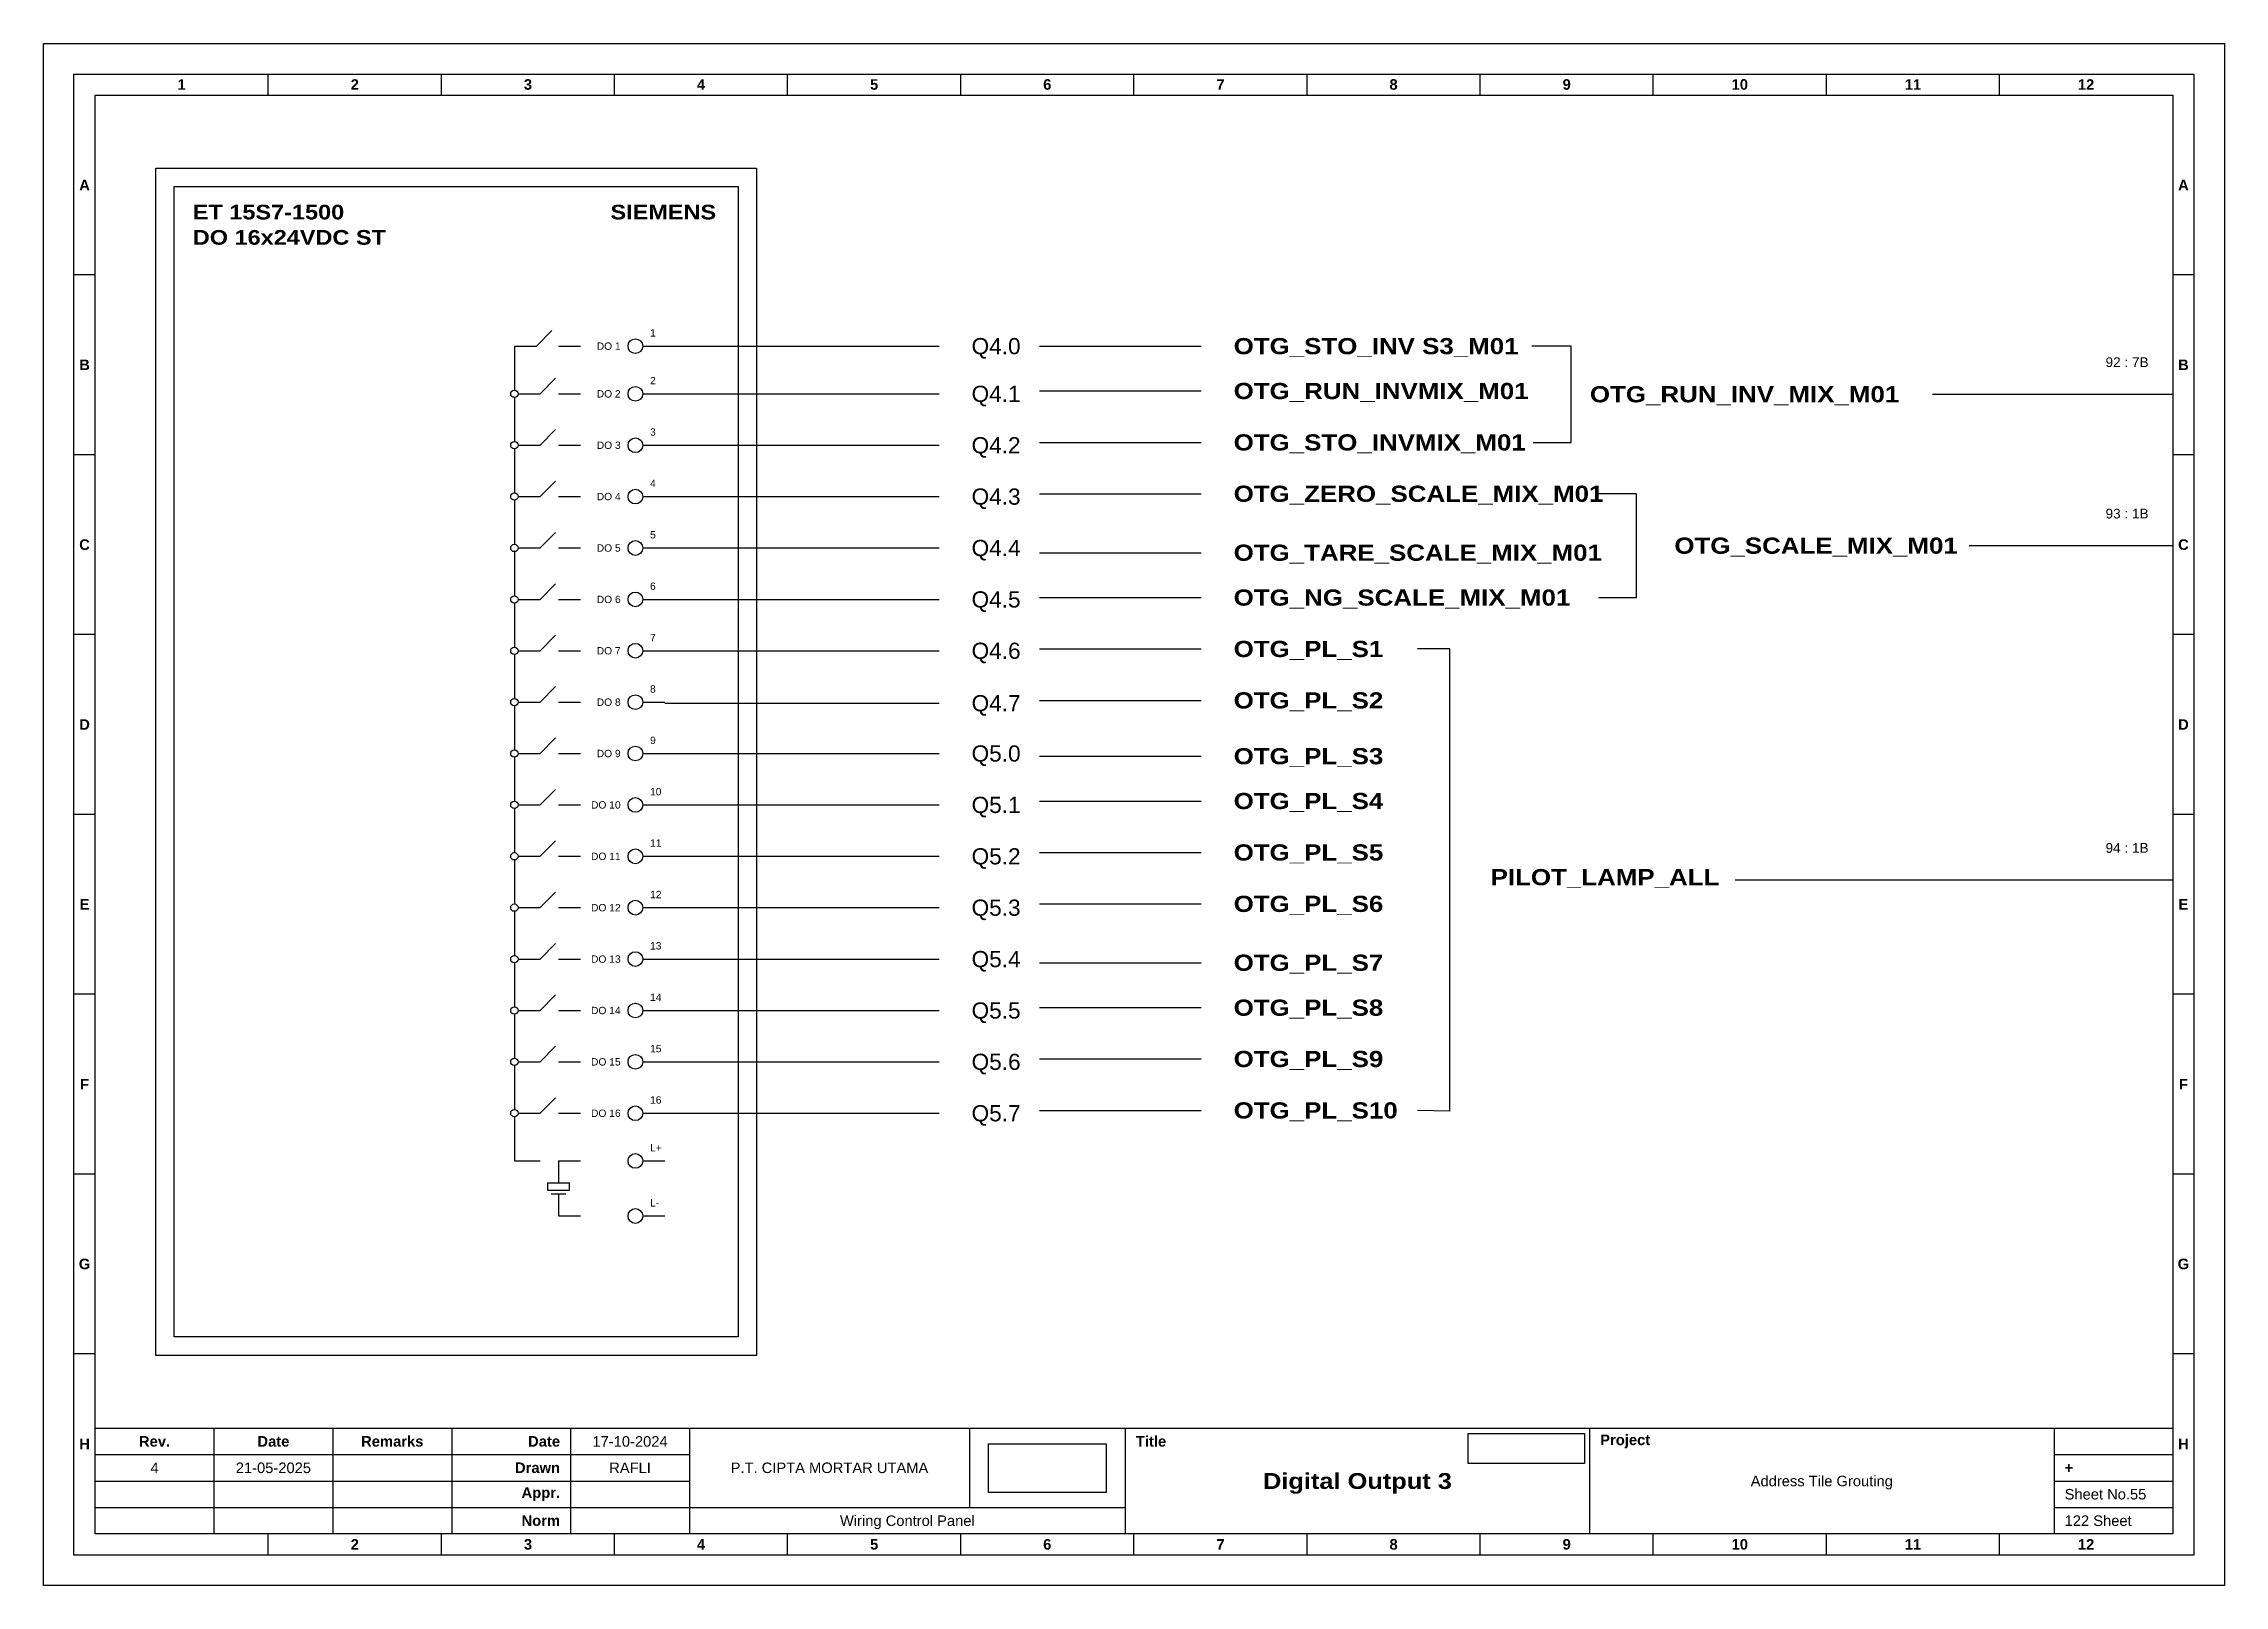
# Model space of a CAD drawing. Header units: centimetres. Extents: x 2030 to 3543, y 1923 to 3402.
# Drawn here: x 2030.3 to 2299.7, y 1922.7 to 2113.1 of the extents above; entities that cross this region are included whole.
import ezdxf
from ezdxf.enums import TextEntityAlignment as Align

# ---------------------------------------------------------------- set-up
doc = ezdxf.new("R2010")
doc.units = ezdxf.units.CM
doc.header["$MEASUREMENT"] = 0
doc.styles.add('Bold', font='ariblk.ttf', dxfattribs={"height": 25.4})
doc.styles.get("Standard").update_dxf_attribs({"font": 'arial.ttf'})
picture_1 = doc.add_image_def('image1.png', size_in_pixel=(2048, 847))
picture_2 = doc.add_image_def('image2.png', size_in_pixel=(2092, 542))

msp = doc.modelspace()

# ---------------------------------------------------------------- texts
at = {"ltscale": 500, "style": 'Bold'}
for s, p in [('ET 15S7-1500', (2048.74, 2093.24)), ('DO 16x24VDC ST', (2048.74, 2090.12))]:
    msp.add_text(s, height=1.8132, dxfattribs=at).set_placement(p, align=Align.TOP_LEFT)
msp.add_text('SIEMENS', height=1.813, dxfattribs=at).set_placement((2113.37, 2093.24), align=Align.TOP_RIGHT)
at = {"ltscale": 500}
for s, p in [('1', (2105.21, 2076.69)), ('2', (2105.21, 2070.8)), ('3', (2105.21, 2064.45)), ('4', (2105.21, 2058.1)), ('5', (2105.21, 2051.76)), ('6', (2105.21, 2045.41)), ('7', (2105.21, 2039.06)), ('8', (2105.21, 2032.72)), ('9', (2105.21, 2026.37)), ('10', (2105.21, 2020.03)), ('11', (2105.21, 2013.68)), ('12', (2105.21, 2007.33)), ('13', (2105.21, 2000.99)), ('14', (2105.21, 1994.64)), ('15', (2105.21, 1988.29)), ('16', (2105.21, 1981.95)), ('L+', (2105.21, 1976.05)), ('L-', (2105.21, 1969.25))]:
    msp.add_text(s, height=0.907, dxfattribs=at).set_placement(p, align=Align.BOTTOM_LEFT)
for s, p in [('Q4.0', (2144.92, 2075.78)), ('Q4.1', (2144.92, 2069.89)), ('Q4.2', (2144.92, 2063.54)), ('Q4.3', (2144.92, 2057.2)), ('Q4.4', (2144.92, 2050.85)), ('Q4.5', (2144.92, 2044.5)), ('Q4.6', (2144.92, 2038.16)), ('Q4.7', (2144.92, 2031.68)), ('Q5.0', (2144.92, 2025.47)), ('Q5.1', (2144.92, 2019.12)), ('Q5.2', (2144.92, 2012.77)), ('Q5.3', (2144.92, 2006.43)), ('Q5.4', (2144.92, 2000.08)), ('Q5.5', (2144.92, 1993.73)), ('Q5.6', (2144.92, 1987.39)), ('Q5.7', (2144.92, 1981.04))]:
    msp.add_text(s, height=2, dxfattribs=at).set_placement(p, align=Align.MIDDLE_LEFT)
at = {"ltscale": 500, "style": 'Bold'}
for s, p in [('OTG_STO_INV S3_M01', (2177.29, 2075.78)), ('OTG_RUN_INVMIX_M01', (2177.29, 2070.24)), ('OTG_RUN_INV_MIX_M01', (2221.29, 2069.84)), ('OTG_STO_INVMIX_M01', (2177.29, 2063.89)), ('OTG_ZERO_SCALE_MIX_M01', (2177.29, 2057.55)), ('OTG_TARE_SCALE_MIX_M01', (2177.29, 2050.27)), ('OTG_SCALE_MIX_M01', (2231.72, 2051.14)), ('OTG_NG_SCALE_MIX_M01', (2177.29, 2044.73)), ('OTG_PL_S1', (2177.29, 2038.38)), ('OTG_PL_S2', (2177.29, 2032.03)), ('OTG_PL_S3', (2177.29, 2025.14)), ('OTG_PL_S4', (2177.29, 2019.6)), ('OTG_PL_S5', (2177.29, 2013.25)), ('PILOT_LAMP_ALL', (2209.03, 2010.2)), ('OTG_PL_S6', (2177.29, 2006.9)), ('OTG_PL_S7', (2177.29, 1999.63)), ('OTG_PL_S8', (2177.29, 1994.08)), ('OTG_PL_S9', (2177.29, 1987.74)), ('OTG_PL_S10', (2177.29, 1981.39))]:
    msp.add_text(s, height=2, dxfattribs=at).set_placement(p, align=Align.MIDDLE_LEFT)
at = {"ltscale": 500}
for s, p in [('DO 1', (2101.58, 2075.78)), ('DO 2', (2101.58, 2069.89)), ('DO 3', (2101.58, 2063.54)), ('DO 4', (2101.58, 2057.2)), ('DO 5', (2101.58, 2050.85)), ('DO 6', (2101.58, 2044.5)), ('DO 7', (2101.58, 2038.16)), ('DO 8', (2101.58, 2031.81)), ('DO 9', (2101.58, 2025.47)), ('DO 10', (2101.58, 2019.12)), ('DO 11', (2101.58, 2012.77)), ('DO 12', (2101.58, 2006.43)), ('DO 13', (2101.58, 2000.08)), ('DO 14', (2101.58, 1993.73)), ('DO 15', (2101.58, 1987.39)), ('DO 16', (2101.58, 1981.04))]:
    msp.add_text(s, height=0.907, dxfattribs=at).set_placement(p, align=Align.MIDDLE_RIGHT)
for s, p in [('92 : 7B', (2290.29, 2072.84)), ('93 : 1B', (2290.29, 2054.14)), ('94 : 1B', (2290.29, 2012.85))]:
    msp.add_text(s, height=1.2, dxfattribs=at).set_placement(p, align=Align.BOTTOM_RIGHT)

# ---------------------------------------------------------------- blocks, each defined once
blk = doc.blocks.new('KOP MU PROJECT')
at = {"color": 6, "ltscale": 50}
for p, q in [((27.74, 184.05), (27.74, 186.66)), ((49.13, 184.05), (49.13, 186.66)), ((70.51, 184.05), (70.51, 186.66)), ((91.89, 184.05), (91.89, 186.66)), ((113.27, 184.05), (113.27, 186.66)), ((134.66, 184.05), (134.66, 186.66)), ((156.04, 184.05), (156.04, 186.66)), ((177.42, 184.05), (177.42, 186.66)), ((198.8, 184.05), (198.8, 186.66)), ((220.19, 184.05), (220.19, 186.66)), ((241.57, 184.05), (241.57, 186.66)), ((6.36, 161.84), (3.75, 161.84)), ((265.59, 161.84), (262.98, 161.84)), ((6.36, 139.63), (3.75, 139.63)), ((265.59, 139.63), (262.98, 139.63)), ((6.36, 117.42), (3.75, 117.42)), ((265.59, 117.42), (262.98, 117.42)), ((6.36, 95.22), (3.75, 95.22)), ((265.59, 95.22), (262.98, 95.22)), ((6.36, 73.01), (3.75, 73.01)), ((265.59, 73.01), (262.98, 73.01)), ((6.36, 50.8), (3.75, 50.8)), ((265.59, 50.8), (262.98, 50.8)), ((6.36, 28.59), (3.75, 28.59)), ((265.59, 28.59), (262.98, 28.59)), ((27.74, 3.75), (27.74, 6.36)), ((49.13, 3.75), (49.13, 6.36)), ((70.51, 3.75), (70.51, 6.36)), ((91.89, 3.75), (91.89, 6.36)), ((113.27, 3.75), (113.27, 6.36)), ((134.66, 3.75), (134.66, 6.36)), ((156.04, 3.75), (156.04, 6.36)), ((177.42, 3.75), (177.42, 6.36)), ((198.8, 3.75), (198.8, 6.36)), ((220.19, 3.75), (220.19, 6.36)), ((241.57, 3.75), (241.57, 6.36))]:
    blk.add_line(p, q, dxfattribs=at)
at = {"ltscale": 50}
for p, q in [((6.36, 19.41), (262.98, 19.41)), ((21.04, 19.41), (21.04, 6.36)), ((35.72, 19.41), (35.72, 6.36)), ((50.41, 19.41), (50.41, 6.36)), ((65.09, 19.41), (65.09, 6.36)), ((79.77, 19.41), (79.77, 6.36)), ((114.35, 19.41), (114.35, 9.62)), ((133.6, 19.41), (133.6, 6.36)), ((190.95, 19.41), (190.95, 6.36)), ((248.3, 19.41), (248.3, 6.36)), ((6.36, 16.15), (79.77, 16.15)), ((248.3, 16.15), (262.98, 16.15)), ((6.36, 12.89), (79.77, 12.89)), ((248.3, 12.89), (262.98, 12.89)), ((6.36, 9.62), (133.6, 9.62)), ((248.3, 9.62), (262.98, 9.62))]:
    blk.add_line(p, q, dxfattribs=at)
at = {"color": 1, "ltscale": 50}
blk.add_lwpolyline([(269.34, 0), (0, 0), (0, 190.41), (269.34, 190.41)], close=True, dxfattribs=at)
at = {"color": 6, "ltscale": 50}
for points in [[(265.59, 3.75), (3.75, 3.75), (3.75, 186.66), (265.59, 186.66)], [(262.98, 6.36), (6.36, 6.36), (6.36, 184.05), (262.98, 184.05)]]:
    blk.add_lwpolyline(points, close=True, dxfattribs=at)
at = {"ltscale": 50, "char_height": 1.305, "attachment_point": 4}
for s, width, heights, insert in [('\\pxqc;{\\fArial|b1|i0|c0|p34;1}', 21.3825, [2.51], (6.36, 185.36)), ('\\pxqc;{\\fArial|b1|i0|c0|p34;2}', 21.3825, [2.51], (27.74, 185.36)), ('\\pxqc;{\\fArial|b1|i0|c0|p34;3}', 21.3825, [2.51], (49.13, 185.36)), ('\\pxqc;{\\fArial|b1|i0|c0|p34;4}', 21.3825, [2.51], (70.51, 185.36)), ('\\pxqc;{\\fArial|b1|i0|c0|p34;5}', 21.3825, [2.51], (91.89, 185.36)), ('\\pxqc;{\\fArial|b1|i0|c0|p34;6}', 21.3825, [2.51], (113.27, 185.36)), ('\\pxqc;{\\fArial|b1|i0|c0|p34;7}', 21.3825, [2.51], (134.66, 185.36)), ('\\pxqc;{\\fArial|b1|i0|c0|p34;8}', 21.3825, [2.51], (156.04, 185.36)), ('\\pxqc;{\\fArial|b1|i0|c0|p34;9}', 21.3825, [2.51], (177.42, 185.36)), ('\\pxqc;{\\fArial|b1|i0|c0|p34;10}', 21.3825, [2.51], (198.8, 185.36)), ('\\pxqc;{\\fArial|b1|i0|c0|p34;11}', 21.3825, [2.51], (220.19, 185.36)), ('\\pxqc;{\\fArial|b1|i0|c0|p34;12}', 21.3825, [2.51], (241.57, 185.36)), ('\\pxqc;{\\fArial|b1|i0|c0|p34;A}', 2.61, [2.51], (3.75, 172.95)), ('\\pxqc;{\\fArial|b1|i0|c0|p34;A}', 2.61, [2.51], (262.98, 172.95)), ('\\pxqc;{\\fArial|b1|i0|c0|p34;B}', 2.61, [2.51], (3.75, 150.74)), ('\\pxqc;{\\fArial|b1|i0|c0|p34;B}', 2.61, [2.51], (262.98, 150.74)), ('\\pxqc;{\\fArial|b1|i0|c0|p34;C}', 2.61, [2.51], (3.75, 128.53)), ('\\pxqc;{\\fArial|b1|i0|c0|p34;C}', 2.61, [2.51], (262.98, 128.53)), ('\\pxqc;{\\fArial|b1|i0|c0|p34;D}', 2.61, [2.51], (3.75, 106.32)), ('\\pxqc;{\\fArial|b1|i0|c0|p34;D}', 2.61, [2.51], (262.98, 106.32)), ('\\pxqc;{\\fArial|b1|i0|c0|p34;E}', 2.61, [2.51], (3.75, 84.11)), ('\\pxqc;{\\fArial|b1|i0|c0|p34;E}', 2.61, [2.51], (262.98, 84.11)), ('\\pxqc;{\\fArial|b1|i0|c0|p34;F}', 2.61, [2.51], (3.75, 61.9)), ('\\pxqc;{\\fArial|b1|i0|c0|p34;F}', 2.61, [2.51], (262.98, 61.9)), ('\\pxqc;{\\fArial|b1|i0|c0|p34;G}', 2.61, [2.51], (3.75, 39.69)), ('\\pxqc;{\\fArial|b1|i0|c0|p34;G}', 2.61, [2.51], (262.98, 39.69)), ('\\pxqc;{\\fArial|b1|i0|c0|p34;H}', 2.61, [2.51], (3.75, 17.47)), ('\\pxqc;{\\fArial|b1|i0|c0|p34;Rev.}', 14.6811, [2.88], (6.36, 17.78)), ('\\pxqc;{\\fArial|b1|i0|c0|p34;Date}', 14.6811, [2.88], (21.04, 17.78)), ('\\pxqc;{\\fArial|b1|i0|c0|p34;Remarks}', 14.6811, [2.88], (35.72, 17.78)), ('\\pxqr;{\\fArial|b1|i0|c0|p34;Date}', 13.3761, [2.88], (50.41, 17.78)), ('\\pxql;{\\fArial|b1|i0|c0|p34;Title}', 50.2419, [2.88], (134.9, 17.78)), ('\\pxql;{\\fArial|b1|i0|c0|p34;Project}', 50.2419, [2.88], (192.25, 17.78)), ('\\pxqc;{\\fArial|b1|i0|c0|p34;H}', 2.61, [2.51], (262.98, 17.47)), ('\\pxqr;{\\fArial|b1|i0|c0|p34;Drawn}', 13.3761, [2.88], (50.41, 14.52)), ('\\pxql;{\\fArial|b1|i0|c0|p34;+}', 14.6811, [2.88], (249.61, 14.52)), ('\\pxqr;{\\fArial|b1|i0|c0|p34;Appr.}', 13.3761, [2.88], (50.41, 11.26)), ('\\pxqr;{\\fArial|b1|i0|c0|p34;Norm}', 13.3761, [2.88], (50.41, 7.99)), ('\\pxqc;{\\fArial|b1|i0|c0|p34;2}', 21.3825, [2.51], (27.74, 5.06)), ('\\pxqc;{\\fArial|b1|i0|c0|p34;3}', 21.3825, [2.51], (49.13, 5.06)), ('\\pxqc;{\\fArial|b1|i0|c0|p34;4}', 21.3825, [2.51], (70.51, 5.06)), ('\\pxqc;{\\fArial|b1|i0|c0|p34;5}', 21.3825, [2.51], (91.89, 5.06)), ('\\pxqc;{\\fArial|b1|i0|c0|p34;6}', 21.3825, [2.51], (113.27, 5.06)), ('\\pxqc;{\\fArial|b1|i0|c0|p34;7}', 21.3825, [2.51], (134.66, 5.06)), ('\\pxqc;{\\fArial|b1|i0|c0|p34;8}', 21.3825, [2.51], (156.04, 5.06)), ('\\pxqc;{\\fArial|b1|i0|c0|p34;9}', 21.3825, [2.51], (177.42, 5.06)), ('\\pxqc;{\\fArial|b1|i0|c0|p34;10}', 21.3825, [2.51], (198.8, 5.06)), ('\\pxqc;{\\fArial|b1|i0|c0|p34;11}', 21.3825, [2.51], (220.19, 5.06)), ('\\pxqc;{\\fArial|b1|i0|c0|p34;12}', 21.3825, [2.51], (241.57, 5.06))]:
    blk.add_mtext_dynamic_manual_height_columns(s, width=width, gutter_width=0.0326, heights=heights, dxfattribs=dict(at, insert=insert))
at = {"ltscale": 50}
for tag, p in [('DATECREATED', (72.43, 17.78)), ('REV', (13.7, 14.52)), ('REVDATE', (28.38, 14.52)), ('REMARKS', (43.06, 14.52)), ('DRAWN', (72.43, 14.52)), ('COMPANY', (97.06, 14.52)), ('PROJECT', (219.62, 12.89)), ('APPR', (72.43, 11.26)), ('NORM', (72.43, 7.99)), ('DRAWINGCATEGORY', (106.68, 7.99)), ('DESCRIPTION', (162.27, 10.03))]:
    blk.add_attdef(tag, text='', height=1.3, dxfattribs=at).set_placement(p, align=Align.MIDDLE_CENTER)
at = {"ltscale": 50, "style": 'Bold'}
blk.add_attdef('TITLE', text='', height=1.96, dxfattribs=at).set_placement((162.27, 12.89), align=Align.MIDDLE_CENTER)
at = {"ltscale": 50}
for tag, p in [('SHEETNUMBER', (249.61, 11.26)), ('TOTALSHEET', (249.61, 7.99))]:
    blk.add_attdef(tag, text='', height=1.3, dxfattribs=at).set_placement(p, align=Align.MIDDLE_LEFT)
image = blk.add_image(picture_1, insert=(116.72, 11.48), size_in_units=(14.5, 6), dxfattribs=at)
image.dxf.flags = 15
image = blk.add_image(picture_2, insert=(175.94, 15.04), size_in_units=(14.36, 3.72), dxfattribs=at)
image.dxf.flags = 15

# ---------------------------------------------------------------- linework, layer by layer
at = {"ltscale": 50}
for p, q in [((2091.17, 2075.78), (2093.09, 2077.71)), ((2088.45, 2075.78), (2091.17, 2075.78)), ((2088.45, 2075.78), (2088.45, 2070.34)), ((2093.89, 2075.78), (2096.61, 2075.78)), ((2091.62, 2069.89), (2093.55, 2071.81)), ((2088.45, 2069.44), (2088.45, 2064)), ((2088.9, 2069.89), (2091.62, 2069.89)), ((2093.89, 2069.89), (2096.61, 2069.89)), ((2088.9, 2063.54), (2091.62, 2063.54)), ((2091.62, 2063.54), (2093.55, 2065.47)), ((2093.89, 2063.54), (2096.61, 2063.54)), ((2088.45, 2063.09), (2088.45, 2057.65)), ((2091.62, 2057.2), (2093.55, 2059.12)), ((2088.45, 2056.74), (2088.45, 2051.3)), ((2088.9, 2057.2), (2091.62, 2057.2)), ((2093.89, 2057.2), (2096.61, 2057.2)), ((2091.62, 2050.85), (2093.55, 2052.77)), ((2088.45, 2050.4), (2088.45, 2044.96)), ((2088.9, 2050.85), (2091.62, 2050.85)), ((2093.89, 2050.85), (2096.61, 2050.85)), ((2088.9, 2044.5), (2091.62, 2044.5)), ((2091.62, 2044.5), (2093.55, 2046.43)), ((2093.89, 2044.5), (2096.61, 2044.5)), ((2088.45, 2044.05), (2088.45, 2038.61)), ((2091.62, 2038.16), (2093.55, 2040.08)), ((2088.45, 2037.7), (2088.45, 2032.26)), ((2088.9, 2038.16), (2091.62, 2038.16)), ((2093.89, 2038.16), (2096.61, 2038.16)), ((2091.62, 2031.81), (2093.55, 2033.73)), ((2088.45, 2031.36), (2088.45, 2025.92)), ((2088.9, 2031.81), (2091.62, 2031.81)), ((2093.89, 2031.81), (2096.61, 2031.81)), ((2088.9, 2025.47), (2091.62, 2025.47)), ((2091.62, 2025.47), (2093.55, 2027.39)), ((2093.89, 2025.47), (2096.61, 2025.47)), ((2088.45, 2025.01), (2088.45, 2019.57)), ((2091.62, 2019.12), (2093.55, 2021.04)), ((2088.45, 2018.67), (2088.45, 2013.23)), ((2088.9, 2019.12), (2091.62, 2019.12)), ((2093.89, 2019.12), (2096.61, 2019.12)), ((2091.62, 2012.77), (2093.55, 2014.7)), ((2088.45, 2012.32), (2088.45, 2006.88)), ((2088.9, 2012.77), (2091.62, 2012.77)), ((2093.89, 2012.77), (2096.61, 2012.77)), ((2091.62, 2006.43), (2093.55, 2008.35)), ((2088.45, 2005.97), (2088.45, 2000.53)), ((2088.9, 2006.43), (2091.62, 2006.43)), ((2093.89, 2006.43), (2096.61, 2006.43)), ((2091.62, 2000.08), (2093.55, 2002)), ((2088.45, 1999.63), (2088.45, 1994.19)), ((2088.9, 2000.08), (2091.62, 2000.08)), ((2093.89, 2000.08), (2096.61, 2000.08)), ((2088.45, 1993.28), (2088.45, 1987.84)), ((2088.9, 1993.73), (2091.62, 1993.73)), ((2091.62, 1993.73), (2093.55, 1995.66)), ((2093.89, 1993.73), (2096.61, 1993.73)), ((2091.62, 1987.39), (2093.55, 1989.31)), ((2088.45, 1986.93), (2088.45, 1981.49)), ((2088.9, 1987.39), (2091.62, 1987.39)), ((2093.89, 1987.39), (2096.61, 1987.39)), ((2091.62, 1981.04), (2093.55, 1982.96)), ((2088.45, 1980.59), (2088.45, 1975.15)), ((2088.9, 1981.04), (2091.62, 1981.04)), ((2093.89, 1981.04), (2096.61, 1981.04)), ((2088.45, 1975.15), (2091.62, 1975.15)), ((2093.89, 1975.15), (2096.61, 1975.15)), ((2093.89, 1975.15), (2093.89, 1972.43)), ((2092.53, 1972.43), (2095.25, 1972.43)), ((2092.53, 1972.43), (2092.53, 1971.53)), ((2095.25, 1971.53), (2095.25, 1972.43)), ((2092.53, 1971.53), (2095.25, 1971.53)), ((2092.98, 1971.07), (2094.8, 1971.07)), ((2093.89, 1971.07), (2093.89, 1968.35)), ((2093.89, 1968.35), (2096.61, 1968.35))]:
    msp.add_line(p, q, dxfattribs=at)
at = {"color": 6, "ltscale": 50}
for p, q in [((2104.3, 2075.78), (2107.02, 2075.78)), ((2104.3, 2069.89), (2107.02, 2069.89)), ((2104.3, 2063.54), (2107.02, 2063.54)), ((2104.3, 2057.2), (2107.02, 2057.2)), ((2104.3, 2050.85), (2107.02, 2050.85)), ((2104.3, 2044.5), (2107.02, 2044.5)), ((2104.3, 2038.16), (2107.02, 2038.16)), ((2104.3, 2031.81), (2107.02, 2031.81)), ((2104.3, 2025.47), (2107.02, 2025.47)), ((2104.3, 2019.12), (2107.02, 2019.12)), ((2104.3, 2012.77), (2107.02, 2012.77)), ((2104.3, 2006.43), (2107.02, 2006.43)), ((2104.3, 2000.08), (2107.02, 2000.08)), ((2104.3, 1993.73), (2107.02, 1993.73)), ((2104.3, 1987.39), (2107.02, 1987.39)), ((2104.3, 1981.04), (2107.02, 1981.04)), ((2104.3, 1975.15), (2107.02, 1975.15)), ((2104.3, 1968.35), (2107.02, 1968.35))]:
    msp.add_line(p, q, dxfattribs=at)
at = {"color": 146, "ltscale": 50, "true_color": 0x105689}
for p, q in [((2107.02, 2075.78), (2140.92, 2075.78)), ((2153.29, 2075.78), (2173.29, 2075.78)), ((2218.98, 2075.78), (2214.1, 2075.78)), ((2218.98, 2063.89), (2218.98, 2075.78)), ((2107.02, 2069.89), (2140.92, 2069.89)), ((2153.29, 2070.24), (2173.29, 2070.24)), ((2263.59, 2069.84), (2293.29, 2069.84)), ((2107.02, 2063.54), (2140.92, 2063.54)), ((2153.29, 2063.89), (2173.29, 2063.89)), ((2214.28, 2063.89), (2218.98, 2063.89)), ((2107.02, 2057.2), (2140.92, 2057.2)), ((2153.29, 2057.55), (2173.29, 2057.55)), ((2227.04, 2057.55), (2222.17, 2057.55)), ((2227.04, 2044.73), (2227.04, 2057.55)), ((2107.02, 2050.85), (2140.92, 2050.85)), ((2153.29, 2050.27), (2173.29, 2050.27)), ((2268.15, 2051.14), (2293.29, 2051.14)), ((2107.02, 2044.5), (2140.92, 2044.5)), ((2153.29, 2044.73), (2173.29, 2044.73)), ((2222.34, 2044.73), (2227.04, 2044.73)), ((2107.02, 2038.16), (2140.92, 2038.16)), ((2153.29, 2038.38), (2173.29, 2038.38)), ((2203.99, 2038.38), (2199.99, 2038.38)), ((2203.99, 1981.31), (2203.99, 2038.38)), ((2107.02, 2031.68), (2140.92, 2031.68)), ((2153.29, 2032.03), (2173.29, 2032.03)), ((2107.02, 2025.47), (2140.92, 2025.47)), ((2153.29, 2025.14), (2173.29, 2025.14)), ((2107.02, 2019.12), (2140.92, 2019.12)), ((2153.29, 2019.6), (2173.29, 2019.6)), ((2107.02, 2012.77), (2140.92, 2012.77)), ((2153.29, 2013.25), (2173.29, 2013.25)), ((2239.22, 2009.85), (2293.29, 2009.85)), ((2153.29, 2006.9), (2173.29, 2006.9)), ((2107.02, 2006.43), (2140.92, 2006.43)), ((2107.02, 2000.08), (2140.92, 2000.08)), ((2153.29, 1999.63), (2173.29, 1999.63)), ((2107.02, 1993.73), (2140.92, 1993.73)), ((2153.29, 1994.08), (2173.29, 1994.08)), ((2107.02, 1987.39), (2140.92, 1987.39)), ((2153.29, 1987.74), (2173.29, 1987.74)), ((2107.02, 1981.04), (2140.92, 1981.04)), ((2153.29, 1981.39), (2173.29, 1981.39)), ((2203.99, 1981.31), (2199.99, 1981.39))]:
    msp.add_line(p, q, dxfattribs=at)
at = {"ltscale": 50}
msp.add_lwpolyline([(2044.17, 2097.78), (2118.36, 2097.78), (2118.36, 1951.14), (2044.17, 1951.14)], close=True, dxfattribs=at)
at = {"color": 6, "ltscale": 50}
msp.add_lwpolyline([(2046.44, 2095.51), (2116.09, 2095.51), (2116.09, 1953.41), (2046.44, 1953.41)], close=True, dxfattribs=at)
at = {"color": 6, "ltscale": 500}
for centre in [(2103.4, 2075.78), (2103.4, 2069.89), (2103.4, 2063.54), (2103.4, 2057.2), (2103.4, 2050.85), (2103.4, 2044.5), (2103.4, 2038.16), (2103.4, 2031.81), (2103.4, 2025.47), (2103.4, 2019.12), (2103.4, 2012.77), (2103.4, 2006.43), (2103.4, 2000.08), (2103.4, 1993.73), (2103.4, 1987.39), (2103.4, 1981.04), (2103.4, 1975.15), (2103.4, 1968.35)]:
    msp.add_circle(centre, 0.907, dxfattribs=at)
at = {"ltscale": 500}
for centre in [(2088.45, 2069.89), (2088.45, 2063.54), (2088.45, 2057.2), (2088.45, 2050.85), (2088.45, 2044.5), (2088.45, 2038.16), (2088.45, 2031.81), (2088.45, 2025.47), (2088.45, 2019.12), (2088.45, 2012.77), (2088.45, 2006.43), (2088.45, 2000.08), (2088.45, 1993.73), (2088.45, 1987.39), (2088.45, 1981.04)]:
    msp.add_circle(centre, 0.453, dxfattribs=at)

# ---------------------------------------------------------------- block references
msp.add_blockref('KOP MU PROJECT', (2030.31, 1922.73)).add_auto_attribs({'TITLE': 'Digital Output 3', 'PROJECT': 'Address Tile Grouting', 'COMPANY': 'P.T. CIPTA MORTAR UTAMA', 'DRAWINGCATEGORY': 'Wiring Control Panel', 'DRAWN': 'RAFLI', 'DATECREATED': '17-10-2024', 'REVDATE': '21-05-2025', 'REV': '4', 'SHEETNUMBER': 'Sheet No.55', 'TOTALSHEET': '122 Sheet'})

msp.set_redraw_order([(e.dxf.handle, doc.entitydb.next_handle()) for e in msp.query("TEXT MTEXT ATTDEF DIMENSION ARC_DIMENSION")])  # texts and dimensions are drawn at this point

doc.saveas('drawing.dxf')
